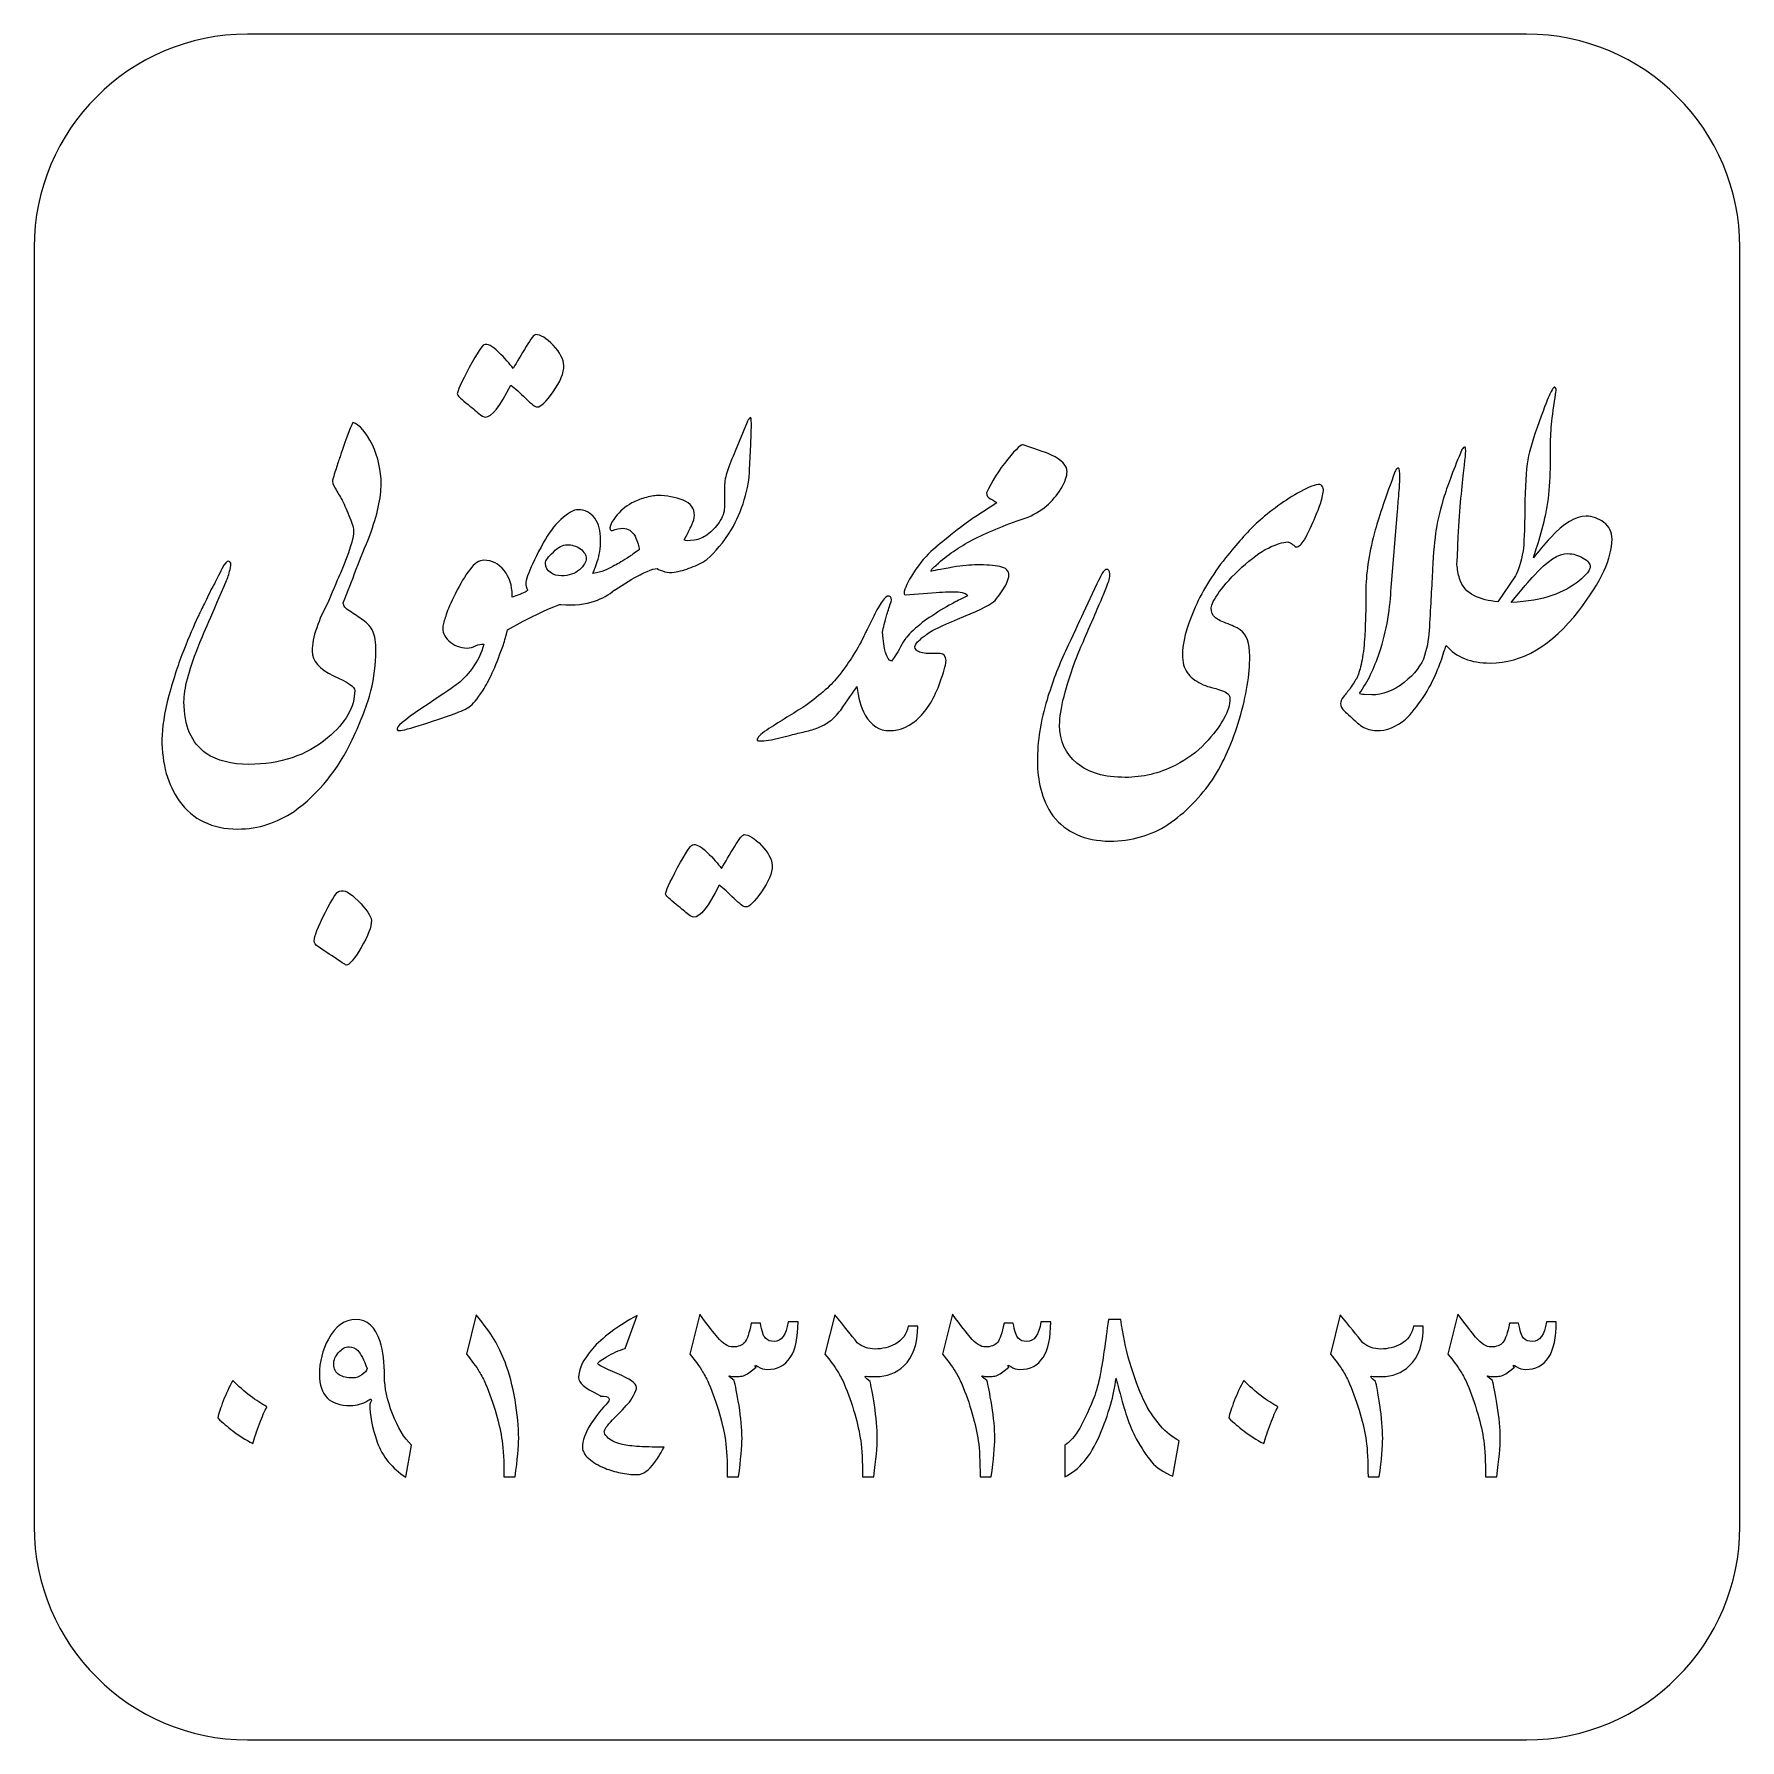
# Model space of a CAD drawing. Header units: millimetres. Extents: x 196.4 to 236.4, y 258.4 to 298.4.
import ezdxf

# ---------------------------------------------------------------- set-up
doc = ezdxf.new("R2010")
doc.units = ezdxf.units.MM
doc.header["$MEASUREMENT"] = 0
doc.layers.add('Layer 1', color=7, linetype='Continuous')

msp = doc.modelspace()

# ---------------------------------------------------------------- linework, layer by layer
at = {"layer": 'Layer 1', "color": 250, "lineweight": 18}
for points, knots in [([(201.3553, 298.407), (201.3553, 298.407), (231.3553, 298.407), (231.3553, 298.407), (234.1092, 298.407), (236.3553, 296.1609), (236.3553, 293.407), (236.3553, 293.407), (236.3553, 263.407), (236.3553, 263.407), (236.3553, 260.6531), (234.1092, 258.407), (231.3553, 258.407), (231.3553, 258.407), (201.3553, 258.407), (201.3553, 258.407), (198.6014, 258.407), (196.3553, 260.6531), (196.3553, 263.407), (196.3553, 263.407), (196.3553, 293.407), (196.3553, 293.407), (196.3553, 296.1609), (198.6014, 298.407), (201.3553, 298.407)], [0, 0, 0, 0, 0.125, 0.125, 0.125, 0.25, 0.25, 0.25, 0.375, 0.375, 0.375, 0.5, 0.5, 0.5, 0.625, 0.625, 0.625, 0.75, 0.75, 0.75, 0.875, 0.875, 0.875, 1, 1, 1, 1]), ([(206.2787, 289.9685), (206.2787, 290.0297), (206.3727, 290.2343), (206.5609, 290.5894), (206.749, 290.9422), (206.8643, 291.1186), (206.9042, 291.1186), (206.9819, 291.1515), (207.0971, 291.0951), (207.2453, 290.9516), (207.3958, 290.8058), (207.5087, 290.6788), (207.5863, 290.5682), (207.678, 290.7188), (207.7815, 290.8904), (207.8944, 291.0786), (208.0073, 291.2667), (208.0802, 291.3608), (208.1178, 291.3608), (208.233, 291.3608), (208.3695, 291.2761), (208.527, 291.1092), (208.687, 290.9422), (208.7693, 290.7846), (208.7787, 290.6364), (208.7787, 290.4624), (208.694, 290.2554), (208.5247, 290.0179), (208.3577, 289.7827), (208.2377, 289.6651), (208.1578, 289.6651), (208.1084, 289.6651), (208.0167, 289.7333), (207.8826, 289.865), (207.7509, 289.9991), (207.6333, 290.1026), (207.5322, 290.1755), (207.2829, 289.6745), (207.0853, 289.4252), (206.9395, 289.4252), (206.9019, 289.4252), (206.8502, 289.4535), (206.7796, 289.5146), (206.7161, 289.5687), (206.6173, 289.651), (206.4809, 289.7616), (206.3445, 289.8721), (206.2787, 289.9403), (206.2787, 289.9685)], [0, 0, 0, 0, 0.0625, 0.0625, 0.0625, 0.125, 0.125, 0.125, 0.1875, 0.1875, 0.1875, 0.25, 0.25, 0.25, 0.3125, 0.3125, 0.3125, 0.375, 0.375, 0.375, 0.4375, 0.4375, 0.4375, 0.5, 0.5, 0.5, 0.5625, 0.5625, 0.5625, 0.625, 0.625, 0.625, 0.6875, 0.6875, 0.6875, 0.75, 0.75, 0.75, 0.8125, 0.8125, 0.8125, 0.875, 0.875, 0.875, 0.9375, 0.9375, 0.9375, 1, 1, 1, 1]), ([(229.7202, 285.9669), (229.7304, 285.8554), (229.7508, 285.7479), (229.7809, 285.6435), (229.8421, 285.4553), (229.9549, 285.3189), (230.1196, 285.2389), (230.2842, 285.159), (230.47, 285.1119), (230.677, 285.0978), (230.677, 285.0978), (231.0909, 285.7046), (231.0909, 285.7046), (231.1591, 285.8199), (231.2202, 286.0151), (231.2696, 286.2902), (231.2931, 286.4407), (231.3073, 286.7747), (231.312, 287.2851), (231.3167, 287.7978), (231.3378, 288.1788), (231.3802, 288.4257), (231.4272, 288.6562), (231.5166, 288.9525), (231.6483, 289.3171), (231.7823, 289.6839), (231.8646, 289.8956), (231.8929, 289.9521), (231.9234, 290.0085), (231.947, 290.0555), (231.9658, 290.0932), (231.9893, 290.1308), (232.0105, 290.1378), (232.0269, 290.1167), (232.0457, 290.0955), (232.0504, 290.0602), (232.041, 290.0085), (231.9916, 289.7004), (231.9564, 289.4511), (231.9376, 289.2559), (231.9211, 289.0607), (231.9117, 288.8749), (231.914, 288.6985), (231.9164, 288.5221), (231.914, 288.294), (231.9046, 288.0141), (231.8952, 287.7343), (231.867, 287.4756), (231.82, 287.2404), (231.7753, 287.0028), (231.7188, 286.7747), (231.6483, 286.5513), (231.5801, 286.3302), (231.533, 286.1891), (231.5119, 286.1279), (231.6224, 286.2667), (231.7565, 286.4243), (231.9187, 286.6054), (232.2245, 286.937), (232.5043, 287.1016), (232.7513, 287.1016), (232.9018, 287.1016), (233.0406, 287.0522), (233.1652, 286.9558), (233.2922, 286.8641), (233.3581, 286.7347), (233.3581, 286.563), (233.3581, 286.1209), (233.097, 285.5635), (232.5796, 284.8862), (231.9446, 284.0677), (231.2508, 283.6585), (230.4982, 283.6585), (230.0449, 283.6585), (229.7014, 283.7959), (229.4662, 284.0725), (229.4492, 284.0174), (229.4326, 283.9672), (229.4163, 283.922), (229.3763, 283.7855), (229.3175, 283.6233), (229.2399, 283.4375), (229.1647, 283.2517), (229.0588, 283.0541), (228.9248, 282.8472), (228.7884, 282.6402), (228.652, 282.4732), (228.5132, 282.3439), (228.2992, 282.1581), (228.0711, 282.0687), (227.8312, 282.0734), (227.7089, 282.0781), (227.596, 282.111), (227.4949, 282.1722), (227.3984, 282.2357), (227.3091, 282.3156), (227.2268, 282.4074), (227.1515, 282.4662), (227.1068, 282.5061), (227.088, 282.5226), (227.0245, 282.5838), (226.9916, 282.6449), (226.9916, 282.7084), (226.9916, 282.7554), (227.0151, 282.8095), (227.0598, 282.8683), (227.1068, 282.9271), (227.1585, 282.9953), (227.2197, 283.0682), (227.2456, 283.1035), (227.2832, 283.16), (227.3279, 283.2329), (227.3749, 283.3058), (227.4149, 283.4045), (227.4502, 283.5268), (227.4831, 283.6468), (227.5137, 283.8067), (227.5348, 284.0043), (227.5537, 284.2018), (227.5654, 284.3735), (227.5701, 284.5146), (227.5701, 284.5146), (227.5842, 284.9427), (227.5842, 284.9427), (227.5889, 285.0885), (227.5889, 285.2437), (227.5842, 285.4036), (227.5936, 285.827), (227.6665, 286.2856), (227.8053, 286.7818), (227.9017, 287.1181), (228.0546, 287.5697), (228.2663, 288.1388), (228.2804, 288.1765), (228.2945, 288.2), (228.3086, 288.2141), (228.3204, 288.2282), (228.3321, 288.2352), (228.3415, 288.2352), (228.3745, 288.2305), (228.3886, 288.1435), (228.3839, 287.9742), (228.3792, 287.8919), (228.3698, 287.7578), (228.3556, 287.5744), (228.3415, 287.3862), (228.3321, 287.2663), (228.3274, 287.2169), (228.3274, 287.2169), (228.1769, 285.4248), (228.1769, 285.4248), (228.1675, 285.2084), (228.1416, 284.9638), (228.1016, 284.6863), (228.0546, 284.4205), (227.9888, 284.1618), (227.9017, 283.9078), (227.7818, 283.5363), (227.6266, 283.2164), (227.4384, 282.9506), (227.4478, 282.9318), (227.4855, 282.9224), (227.549, 282.9224), (227.549, 282.9224), (227.723, 282.9154), (227.723, 282.9154), (227.9746, 282.906), (228.2263, 283.0024), (228.4803, 283.2023), (228.7319, 283.4022), (228.8942, 283.6139), (228.9624, 283.8349), (229.0306, 284.0584), (229.0682, 284.2818), (229.073, 284.5076), (229.1035, 285.0273), (229.1294, 285.4789), (229.1482, 285.8622), (229.167, 286.2456), (229.1952, 286.556), (229.2352, 286.7959), (229.2729, 287.0335), (229.3364, 287.2945), (229.4234, 287.5744), (229.5104, 287.8542), (229.6492, 288.2164), (229.8373, 288.6633), (229.8655, 288.708), (229.889, 288.7268), (229.9126, 288.7174), (229.9361, 288.708), (229.9267, 288.5292), (229.882, 288.1765), (229.8373, 287.826), (229.7926, 287.3063), (229.7479, 286.6172), (229.7432, 286.438), (229.7341, 286.222), (229.7202, 285.9669)], [0, 0, 0, 0, 0.0151515, 0.0151515, 0.0151515, 0.030303, 0.030303, 0.030303, 0.0454545, 0.0454545, 0.0454545, 0.0606061, 0.0606061, 0.0606061, 0.0757576, 0.0757576, 0.0757576, 0.0909091, 0.0909091, 0.0909091, 0.1060606, 0.1060606, 0.1060606, 0.1212121, 0.1212121, 0.1212121, 0.1363636, 0.1363636, 0.1363636, 0.1515152, 0.1515152, 0.1515152, 0.1666667, 0.1666667, 0.1666667, 0.1818182, 0.1818182, 0.1818182, 0.1969697, 0.1969697, 0.1969697, 0.2121212, 0.2121212, 0.2121212, 0.2272727, 0.2272727, 0.2272727, 0.2424242, 0.2424242, 0.2424242, 0.2575758, 0.2575758, 0.2575758, 0.2727273, 0.2727273, 0.2727273, 0.2878788, 0.2878788, 0.2878788, 0.3030303, 0.3030303, 0.3030303, 0.3181818, 0.3181818, 0.3181818, 0.3333333, 0.3333333, 0.3333333, 0.3484848, 0.3484848, 0.3484848, 0.3636364, 0.3636364, 0.3636364, 0.3787879, 0.3787879, 0.3787879, 0.3939394, 0.3939394, 0.3939394, 0.4090909, 0.4090909, 0.4090909, 0.4242424, 0.4242424, 0.4242424, 0.4393939, 0.4393939, 0.4393939, 0.4545455, 0.4545455, 0.4545455, 0.469697, 0.469697, 0.469697, 0.4848485, 0.4848485, 0.4848485, 0.5, 0.5, 0.5, 0.5151515, 0.5151515, 0.5151515, 0.530303, 0.530303, 0.530303, 0.5454545, 0.5454545, 0.5454545, 0.5606061, 0.5606061, 0.5606061, 0.5757576, 0.5757576, 0.5757576, 0.5909091, 0.5909091, 0.5909091, 0.6060606, 0.6060606, 0.6060606, 0.6212121, 0.6212121, 0.6212121, 0.6363636, 0.6363636, 0.6363636, 0.6515152, 0.6515152, 0.6515152, 0.6666667, 0.6666667, 0.6666667, 0.6818182, 0.6818182, 0.6818182, 0.6969697, 0.6969697, 0.6969697, 0.7121212, 0.7121212, 0.7121212, 0.7272727, 0.7272727, 0.7272727, 0.7424242, 0.7424242, 0.7424242, 0.7575758, 0.7575758, 0.7575758, 0.7727273, 0.7727273, 0.7727273, 0.7878788, 0.7878788, 0.7878788, 0.8030303, 0.8030303, 0.8030303, 0.8181818, 0.8181818, 0.8181818, 0.8333333, 0.8333333, 0.8333333, 0.8484848, 0.8484848, 0.8484848, 0.8636364, 0.8636364, 0.8636364, 0.8787879, 0.8787879, 0.8787879, 0.8939394, 0.8939394, 0.8939394, 0.9090909, 0.9090909, 0.9090909, 0.9242424, 0.9242424, 0.9242424, 0.9393939, 0.9393939, 0.9393939, 0.9545455, 0.9545455, 0.9545455, 0.969697, 0.969697, 0.969697, 0.9848485, 0.9848485, 0.9848485, 1, 1, 1, 1]), ([(203.8728, 283.0188), (203.8728, 283.0965), (203.7081, 283.2117), (203.3765, 283.3622), (203.0402, 283.5198), (202.8732, 283.7103), (202.8732, 283.9361), (202.8732, 284.096), (202.9085, 284.2794), (202.9814, 284.484), (203.052, 284.6863), (203.1366, 284.8815), (203.2378, 285.065), (203.2378, 285.065), (203.2402, 285.0692), (203.2402, 285.0692), (203.2402, 285.0692), (203.2401, 285.0697), (203.2401, 285.0697), (203.3953, 285.4366), (203.4941, 285.6694), (203.5364, 285.7658), (203.7434, 286.248), (203.8468, 286.5772), (203.8468, 286.7513), (203.8468, 286.8101), (203.8186, 286.9136), (203.7622, 287.0617), (203.6987, 287.2216), (203.6375, 287.3628), (203.5764, 287.4803), (203.5505, 287.5274), (203.5223, 287.5721), (203.4941, 287.6191), (203.4658, 287.6661), (203.4423, 287.7108), (203.4188, 287.7579), (203.3624, 287.8402), (203.3412, 287.9037), (203.3506, 287.9507), (203.3906, 288.0777), (203.4282, 288.193), (203.4611, 288.2941), (203.4917, 288.3952), (203.5223, 288.4822), (203.5505, 288.5551), (203.6728, 288.9244), (203.7669, 289.1713), (203.8327, 289.3007), (203.988, 289.2489), (204.1408, 289.0749), (204.2866, 288.7762), (204.4254, 288.4775), (204.4936, 288.1718), (204.4936, 287.8613), (204.4936, 287.5391), (204.4042, 287.1346), (204.2255, 286.6478), (204.1197, 286.3867), (204.0138, 286.1233), (203.9103, 285.8576), (203.8069, 285.5942), (203.7057, 285.3308), (203.6046, 285.0697), (203.6046, 285.0697), (203.604, 285.0685), (203.604, 285.0685), (203.604, 285.0685), (203.6046, 285.065), (203.6046, 285.065), (203.6046, 285.0015), (203.6564, 284.9356), (203.7599, 284.8721), (203.8633, 284.8086), (203.9668, 284.738), (204.0727, 284.6628), (204.1785, 284.5852), (204.2538, 284.5005), (204.3008, 284.4041), (204.3455, 284.2983), (204.369, 284.143), (204.369, 283.9361), (204.369, 283.6327), (204.329, 283.3222), (204.2514, 283.0047), (204.1738, 282.6966), (204.028, 282.3156), (203.8163, 281.8617), (203.4823, 281.1585), (203.0284, 280.5988), (202.4522, 280.1802), (202.2429, 280.0461), (202.036, 279.945), (201.8337, 279.8768), (201.6126, 279.8039), (201.3751, 279.7662), (201.1234, 279.7662), (200.5308, 279.7662), (200.0769, 279.9873), (199.7594, 280.4271), (199.4889, 280.8034), (199.3525, 281.2879), (199.3525, 281.8758), (199.3525, 282.1369), (199.4066, 282.4779), (199.5171, 282.9013), (199.6277, 283.3105), (199.7429, 283.6633), (199.8629, 283.9619), (199.9922, 284.27), (200.1004, 284.5311), (200.1921, 284.7404), (200.2203, 284.7921), (200.2603, 284.8697), (200.3097, 284.9732), (200.3614, 285.0744), (200.4249, 285.2108), (200.5026, 285.3754), (200.559, 285.4765), (200.6084, 285.5682), (200.6507, 285.6506), (200.6954, 285.7329), (200.7307, 285.8081), (200.7589, 285.8716), (200.8271, 285.9963), (200.8789, 286.0551), (200.9165, 286.0504), (200.9682, 286.041), (200.98, 285.9892), (200.9588, 285.8928), (200.9353, 285.7776), (200.9047, 285.6788), (200.8694, 285.5965), (200.5425, 284.8415), (200.3168, 284.3171), (200.1921, 284.0184), (199.9781, 283.4704), (199.8699, 283.0494), (199.8699, 282.7507), (199.8699, 282.1839), (200.0439, 281.7818), (200.392, 281.5372), (200.6507, 281.3678), (200.9823, 281.2832), (201.3916, 281.2832), (202.1277, 281.2832), (202.7415, 281.4901), (203.2378, 281.9017), (203.6611, 282.2568), (203.8728, 282.6284), (203.8728, 283.0188)], [0, 0, 0, 0, 0.02, 0.02, 0.02, 0.04, 0.04, 0.04, 0.06, 0.06, 0.06, 0.08, 0.08, 0.08, 0.1, 0.1, 0.1, 0.12, 0.12, 0.12, 0.14, 0.14, 0.14, 0.16, 0.16, 0.16, 0.18, 0.18, 0.18, 0.2, 0.2, 0.2, 0.22, 0.22, 0.22, 0.24, 0.24, 0.24, 0.26, 0.26, 0.26, 0.28, 0.28, 0.28, 0.3, 0.3, 0.3, 0.32, 0.32, 0.32, 0.34, 0.34, 0.34, 0.36, 0.36, 0.36, 0.38, 0.38, 0.38, 0.4, 0.4, 0.4, 0.42, 0.42, 0.42, 0.44, 0.44, 0.44, 0.46, 0.46, 0.46, 0.48, 0.48, 0.48, 0.5, 0.5, 0.5, 0.52, 0.52, 0.52, 0.54, 0.54, 0.54, 0.56, 0.56, 0.56, 0.58, 0.58, 0.58, 0.6, 0.6, 0.6, 0.62, 0.62, 0.62, 0.64, 0.64, 0.64, 0.66, 0.66, 0.66, 0.68, 0.68, 0.68, 0.7, 0.7, 0.7, 0.72, 0.72, 0.72, 0.74, 0.74, 0.74, 0.76, 0.76, 0.76, 0.78, 0.78, 0.78, 0.8, 0.8, 0.8, 0.82, 0.82, 0.82, 0.84, 0.84, 0.84, 0.86, 0.86, 0.86, 0.88, 0.88, 0.88, 0.9, 0.9, 0.9, 0.92, 0.92, 0.92, 0.94, 0.94, 0.94, 0.96, 0.96, 0.96, 0.98, 0.98, 0.98, 1, 1, 1, 1]), ([(212.1348, 286.669), (212.2453, 286.7466), (212.3394, 286.843), (212.417, 286.9582), (212.4993, 287.0735), (212.5417, 287.1887), (212.5417, 287.304), (212.5417, 287.304), (212.5417, 287.7579), (212.5417, 287.7579), (212.5417, 287.8684), (212.5605, 287.9907), (212.5958, 288.1224), (212.6616, 288.3058), (212.7275, 288.4752), (212.7957, 288.6257), (212.7957, 288.6257), (213.0779, 289.3077), (213.0779, 289.3077), (213.0826, 289.3407), (213.1061, 289.3783), (213.1484, 289.4183), (213.1673, 289.4183), (213.1743, 289.3712), (213.1743, 289.2748), (213.1743, 289.2748), (213.1626, 288.7856), (213.1626, 288.7856), (213.1626, 288.7856), (213.1343, 288.193), (213.1343, 288.193), (213.1343, 287.986), (213.092, 287.7508), (213.0097, 287.4898), (212.9321, 287.2263), (212.8309, 286.9959), (212.7063, 286.7936), (212.5189, 286.4867), (212.3292, 286.2521), (212.1371, 286.0923), (212.1371, 286.0923), (212.1348, 286.088), (212.1348, 286.088), (212.0242, 286.0151), (211.8996, 285.9516), (211.7632, 285.8999), (211.6244, 285.8458), (211.4904, 285.8105), (211.3634, 285.7917), (211.2928, 285.7776), (211.2199, 285.7823), (211.1423, 285.8011), (211.0647, 285.8223), (211.0035, 285.8458), (210.9635, 285.874), (210.9071, 285.874), (210.8295, 285.8505), (210.7284, 285.8058), (210.6319, 285.7635), (210.512, 285.7047), (210.3709, 285.6271), (210.3709, 285.6271), (209.964, 285.3707), (209.964, 285.3707), (209.964, 285.3707), (209.9635, 285.3725), (209.9635, 285.3725), (209.8343, 285.2576), (209.6791, 285.1706), (209.496, 285.1119), (209.289, 285.032), (209.028, 285.0085), (208.7105, 285.0343), (208.6446, 285.0343), (208.3506, 284.905), (207.8215, 284.6416), (207.8215, 284.6416), (207.458, 284.4412), (207.458, 284.4412), (207.458, 284.4412), (207.4311, 284.3359), (207.4311, 284.3359), (207.4029, 284.2206), (207.3676, 284.1101), (207.3323, 284.009), (207.17, 283.5645), (207.0219, 283.2352), (206.8831, 283.0235), (206.7467, 282.8119), (206.6385, 282.6825), (206.5609, 282.6308), (206.481, 282.5814), (206.3657, 282.5273), (206.2081, 282.4685), (206.0529, 282.4121), (205.8154, 282.3321), (205.4955, 282.2286), (205.1757, 282.1251), (204.9875, 282.0734), (204.9264, 282.0734), (204.8911, 282.0734), (204.8723, 282.0828), (204.8723, 282.1016), (204.8347, 282.151), (205.0252, 282.318), (205.4438, 282.5979), (205.8624, 282.8777), (206.1329, 283.0612), (206.2528, 283.1482), (206.3751, 283.2352), (206.4998, 283.3622), (206.6244, 283.5315), (206.7514, 283.6985), (206.8455, 283.889), (206.9043, 284.0983), (206.8408, 284.1078), (206.7749, 284.096), (206.7091, 284.0607), (206.6409, 284.0278), (206.575, 284.009), (206.5115, 284.009), (206.3422, 284.0137), (206.1987, 284.0701), (206.0835, 284.176), (205.9706, 284.2794), (205.9212, 284.397), (205.94, 284.5264), (205.9588, 284.604), (205.9847, 284.6957), (206.02, 284.7992), (206.0529, 284.9027), (206.1258, 285.0673), (206.2364, 285.2907), (206.3469, 285.5165), (206.4574, 285.7023), (206.5703, 285.8481), (206.6832, 285.9963), (206.7937, 286.0692), (206.9043, 286.0692), (207.0924, 286.0692), (207.25, 285.9892), (207.377, 285.8293), (207.504, 285.667), (207.5652, 285.4742), (207.5652, 285.2507), (207.5652, 285.2507), (207.5648, 285.2036), (207.5648, 285.2036), (207.5648, 285.2036), (207.6945, 285.2484), (207.6945, 285.2484), (207.8473, 285.3048), (207.925, 285.3448), (207.925, 285.373), (207.8967, 285.42), (207.8826, 285.4765), (207.8826, 285.5447), (207.892, 285.6058), (207.9155, 285.6811), (207.9532, 285.7728), (208.0167, 285.9421), (208.1343, 286.182), (208.3036, 286.4901), (208.4094, 286.6924), (208.5435, 286.8711), (208.7105, 287.0264), (208.8751, 287.1792), (209.0092, 287.2545), (209.1103, 287.2545), (209.2702, 287.2545), (209.4019, 287.1863), (209.503, 287.0546), (209.5948, 286.9252), (209.6395, 286.7559), (209.6395, 286.5442), (209.6395, 286.3561), (209.6136, 286.1867), (209.5618, 286.0386), (209.5077, 285.8881), (209.4748, 285.7963), (209.4607, 285.7587), (209.4607, 285.7587), (209.543, 285.7728), (209.543, 285.7728), (209.7218, 285.8175), (209.8629, 285.8786), (209.964, 285.9516), (209.964, 285.9516), (209.9683, 285.9444), (209.9683, 285.9444), (210.0504, 285.987), (210.1665, 286.0568), (210.3144, 286.1563), (210.3474, 286.1751), (210.4226, 286.2292), (210.5426, 286.3162), (210.5426, 286.3891), (210.5096, 286.4949), (210.4461, 286.6337), (210.3779, 286.7583), (210.2839, 286.8195), (210.1639, 286.8195), (210.0863, 286.8195), (210.0063, 286.8007), (209.9217, 286.763), (209.8629, 286.763), (209.8441, 286.803), (209.8676, 286.8806), (209.8864, 286.9371), (209.9264, 287.0053), (209.9922, 287.0876), (210.0934, 287.2169), (210.218, 287.3251), (210.3709, 287.4121), (210.4673, 287.4639), (210.5661, 287.5015), (210.6672, 287.5297), (210.7919, 287.5674), (210.8953, 287.5862), (210.9847, 287.5862), (211.194, 287.5862), (211.3916, 287.5485), (211.5774, 287.4756), (211.7514, 287.4074), (211.8384, 287.2875), (211.8384, 287.1158), (211.8384, 287.057), (211.8173, 286.9841), (211.7773, 286.8971), (211.7538, 286.8453), (211.7326, 286.7983), (211.7114, 286.7583), (211.6903, 286.716), (211.6526, 286.6478), (211.5962, 286.5514), (211.6291, 286.5231), (211.7067, 286.5208), (211.8314, 286.5396), (211.956, 286.5608), (212.0571, 286.6031), (212.1348, 286.669)], [0, 0, 0, 0, 0.0125, 0.0125, 0.0125, 0.025, 0.025, 0.025, 0.0375, 0.0375, 0.0375, 0.05, 0.05, 0.05, 0.0625, 0.0625, 0.0625, 0.075, 0.075, 0.075, 0.0875, 0.0875, 0.0875, 0.1, 0.1, 0.1, 0.1125, 0.1125, 0.1125, 0.125, 0.125, 0.125, 0.1375, 0.1375, 0.1375, 0.15, 0.15, 0.15, 0.1625, 0.1625, 0.1625, 0.175, 0.175, 0.175, 0.1875, 0.1875, 0.1875, 0.2, 0.2, 0.2, 0.2125, 0.2125, 0.2125, 0.225, 0.225, 0.225, 0.2375, 0.2375, 0.2375, 0.25, 0.25, 0.25, 0.2625, 0.2625, 0.2625, 0.275, 0.275, 0.275, 0.2875, 0.2875, 0.2875, 0.3, 0.3, 0.3, 0.3125, 0.3125, 0.3125, 0.325, 0.325, 0.325, 0.3375, 0.3375, 0.3375, 0.35, 0.35, 0.35, 0.3625, 0.3625, 0.3625, 0.375, 0.375, 0.375, 0.3875, 0.3875, 0.3875, 0.4, 0.4, 0.4, 0.4125, 0.4125, 0.4125, 0.425, 0.425, 0.425, 0.4375, 0.4375, 0.4375, 0.45, 0.45, 0.45, 0.4625, 0.4625, 0.4625, 0.475, 0.475, 0.475, 0.4875, 0.4875, 0.4875, 0.5, 0.5, 0.5, 0.5125, 0.5125, 0.5125, 0.525, 0.525, 0.525, 0.5375, 0.5375, 0.5375, 0.55, 0.55, 0.55, 0.5625, 0.5625, 0.5625, 0.575, 0.575, 0.575, 0.5875, 0.5875, 0.5875, 0.6, 0.6, 0.6, 0.6125, 0.6125, 0.6125, 0.625, 0.625, 0.625, 0.6375, 0.6375, 0.6375, 0.65, 0.65, 0.65, 0.6625, 0.6625, 0.6625, 0.675, 0.675, 0.675, 0.6875, 0.6875, 0.6875, 0.7, 0.7, 0.7, 0.7125, 0.7125, 0.7125, 0.725, 0.725, 0.725, 0.7375, 0.7375, 0.7375, 0.75, 0.75, 0.75, 0.7625, 0.7625, 0.7625, 0.775, 0.775, 0.775, 0.7875, 0.7875, 0.7875, 0.8, 0.8, 0.8, 0.8125, 0.8125, 0.8125, 0.825, 0.825, 0.825, 0.8375, 0.8375, 0.8375, 0.85, 0.85, 0.85, 0.8625, 0.8625, 0.8625, 0.875, 0.875, 0.875, 0.8875, 0.8875, 0.8875, 0.9, 0.9, 0.9, 0.9125, 0.9125, 0.9125, 0.925, 0.925, 0.925, 0.9375, 0.9375, 0.9375, 0.95, 0.95, 0.95, 0.9625, 0.9625, 0.9625, 0.975, 0.975, 0.975, 0.9875, 0.9875, 0.9875, 1, 1, 1, 1]), ([(217.5042, 286.3796), (217.6194, 286.4761), (217.7841, 286.6078), (218.0004, 286.7795), (218.2121, 286.9394), (218.3556, 287.0452), (218.4355, 287.0946), (218.4355, 287.0946), (218.9294, 287.4192), (218.9294, 287.4192), (218.9177, 287.4286), (218.8683, 287.4591), (218.786, 287.5085), (218.7225, 287.5415), (218.6895, 287.5861), (218.6895, 287.6473), (218.8095, 287.913), (218.9741, 288.1765), (219.1858, 288.4399), (219.3927, 288.6868), (219.5127, 288.7997), (219.5503, 288.7762), (219.9219, 288.6492), (220.143, 288.5669), (220.2112, 288.5363), (220.4558, 288.421), (220.5781, 288.2893), (220.5781, 288.1435), (220.5781, 288.0424), (220.531, 287.9107), (220.4393, 287.7508), (220.3382, 287.5932), (220.2229, 287.4591), (220.0959, 287.3439), (219.9525, 287.224), (219.7855, 287.1275), (219.5926, 287.0546), (219.0917, 286.8853), (218.6825, 286.716), (218.3626, 286.5466), (218.0479, 286.3823), (217.7649, 286.1884), (217.5163, 285.9627), (217.5163, 285.9627), (217.5065, 285.9469), (217.5065, 285.9469), (217.4548, 285.9163), (217.4219, 285.8857), (217.4054, 285.8575), (217.3889, 285.8293), (217.3819, 285.8152), (217.3819, 285.8105), (217.4219, 285.8199), (217.5959, 285.8505), (217.8993, 285.9069), (218.1227, 285.9422), (218.3109, 285.961), (218.4637, 285.961), (218.6824, 285.961), (218.8635, 285.9469), (218.9999, 285.921), (219.1434, 285.8928), (219.214, 285.827), (219.214, 285.7211), (219.214, 285.6788), (219.1881, 285.6012), (219.1387, 285.4859), (219.0729, 285.366), (218.9905, 285.246), (218.8894, 285.1285), (218.8212, 285.0485), (218.5766, 284.9238), (218.1556, 284.7498), (217.737, 284.5734), (217.4783, 284.4558), (217.3819, 284.3947), (217.2854, 284.3312), (217.2125, 284.2794), (217.1608, 284.2395), (217.133, 284.2028), (217.1026, 284.1755), (217.0698, 284.1583), (216.998, 284.0759), (216.9885, 284.0104), (217.0432, 283.9619), (217.0973, 283.9102), (217.189, 283.8843), (217.3184, 283.882), (217.4477, 283.8796), (217.5418, 283.8796), (217.6006, 283.8796), (217.6923, 283.8702), (217.7394, 283.8161), (217.7394, 283.7197), (217.7394, 283.6515), (217.7017, 283.5057), (217.6288, 283.287), (217.4995, 282.9013), (217.3325, 282.6049), (217.1255, 282.398), (216.9092, 282.1816), (216.674, 282.0734), (216.4153, 282.0734), (216.173, 282.0734), (215.9825, 282.1957), (215.8438, 282.4379), (215.7382, 282.6308), (215.6735, 282.8549), (215.6518, 283.1097), (215.5582, 282.9687), (215.4318, 282.7839), (215.2722, 282.5555), (215.1758, 282.4356), (215.0935, 282.3509), (215.0229, 282.3015), (214.9312, 282.2357), (214.8395, 282.1839), (214.7454, 282.1463), (214.6514, 282.1063), (214.5479, 282.0758), (214.435, 282.0499), (214.3221, 282.024), (214.2116, 281.9981), (214.101, 281.9699), (214.101, 281.9699), (213.6448, 281.8594), (213.6448, 281.8594), (213.4613, 281.8288), (213.3484, 281.8241), (213.3084, 281.8453), (213.3084, 281.9111), (213.3837, 281.9911), (213.5366, 282.0875), (213.673, 282.1745), (213.8141, 282.2639), (213.9552, 282.3533), (214.0987, 282.4426), (214.2398, 282.5297), (214.3832, 282.6167), (214.7454, 282.8707), (215.0182, 283.1082), (215.197, 283.3269), (215.3334, 283.4986), (215.4416, 283.6468), (215.5192, 283.7761), (215.5709, 283.849), (215.6462, 283.976), (215.7473, 284.1548), (215.7473, 284.1548), (215.814, 284.2914), (215.814, 284.2914), (215.8299, 284.3287), (215.8469, 284.3646), (215.865, 284.3994), (215.8733, 284.4161), (215.8817, 284.4322), (215.8904, 284.4479), (215.8904, 284.4479), (216.0436, 284.7616), (216.0436, 284.7616), (216.1119, 284.9027), (216.1801, 285.0179), (216.2436, 285.1049), (216.3023, 285.192), (216.3588, 285.2343), (216.4082, 285.2296), (216.4552, 285.2061), (216.4693, 285.1614), (216.4505, 285.0908), (216.3988, 284.9403), (216.3682, 284.8415), (216.3541, 284.7945), (216.3019, 284.621), (216.2678, 284.4837), (216.2527, 284.3844), (216.2759, 283.9684), (216.3438, 283.7429), (216.4576, 283.7056), (216.507, 283.7573), (216.5799, 283.8679), (216.6716, 284.0372), (216.7257, 284.1383), (216.7681, 284.2065), (216.7939, 284.2442), (216.8008, 284.2528), (216.8086, 284.2601), (216.8175, 284.2664), (216.8589, 284.3173), (216.91, 284.3713), (216.9679, 284.4252), (217.1114, 284.5546), (217.2549, 284.6651), (217.403, 284.7616), (217.5912, 284.8862), (217.7723, 284.9944), (217.9463, 285.0861), (217.9604, 285.0955), (218.0592, 285.1449), (218.2427, 285.2319), (218.2427, 285.2766), (218.1697, 285.3095), (218.0216, 285.3284), (217.8946, 285.3331), (217.7205, 285.3284), (217.5065, 285.3142), (217.5065, 285.3142), (216.7892, 285.2578), (216.7892, 285.2578), (216.7563, 285.2578), (216.7469, 285.286), (216.761, 285.3401), (216.7892, 285.4601), (216.8786, 285.6341), (217.0338, 285.8575), (217.1847, 286.0803), (217.3401, 286.2504), (217.5001, 286.3701), (217.5001, 286.3701), (217.5042, 286.3796), (217.5042, 286.3796)], [0, 0, 0, 0, 0.0136986, 0.0136986, 0.0136986, 0.0273973, 0.0273973, 0.0273973, 0.0410959, 0.0410959, 0.0410959, 0.0547945, 0.0547945, 0.0547945, 0.0684932, 0.0684932, 0.0684932, 0.0821918, 0.0821918, 0.0821918, 0.0958904, 0.0958904, 0.0958904, 0.109589, 0.109589, 0.109589, 0.1232877, 0.1232877, 0.1232877, 0.1369863, 0.1369863, 0.1369863, 0.1506849, 0.1506849, 0.1506849, 0.1643836, 0.1643836, 0.1643836, 0.1780822, 0.1780822, 0.1780822, 0.1917808, 0.1917808, 0.1917808, 0.2054795, 0.2054795, 0.2054795, 0.2191781, 0.2191781, 0.2191781, 0.2328767, 0.2328767, 0.2328767, 0.2465753, 0.2465753, 0.2465753, 0.260274, 0.260274, 0.260274, 0.2739726, 0.2739726, 0.2739726, 0.2876712, 0.2876712, 0.2876712, 0.3013699, 0.3013699, 0.3013699, 0.3150685, 0.3150685, 0.3150685, 0.3287671, 0.3287671, 0.3287671, 0.3424658, 0.3424658, 0.3424658, 0.3561644, 0.3561644, 0.3561644, 0.369863, 0.369863, 0.369863, 0.3835616, 0.3835616, 0.3835616, 0.3972603, 0.3972603, 0.3972603, 0.4109589, 0.4109589, 0.4109589, 0.4246575, 0.4246575, 0.4246575, 0.4383562, 0.4383562, 0.4383562, 0.4520548, 0.4520548, 0.4520548, 0.4657534, 0.4657534, 0.4657534, 0.4794521, 0.4794521, 0.4794521, 0.4931507, 0.4931507, 0.4931507, 0.5068493, 0.5068493, 0.5068493, 0.5205479, 0.5205479, 0.5205479, 0.5342466, 0.5342466, 0.5342466, 0.5479452, 0.5479452, 0.5479452, 0.5616438, 0.5616438, 0.5616438, 0.5753425, 0.5753425, 0.5753425, 0.5890411, 0.5890411, 0.5890411, 0.6027397, 0.6027397, 0.6027397, 0.6164384, 0.6164384, 0.6164384, 0.630137, 0.630137, 0.630137, 0.6438356, 0.6438356, 0.6438356, 0.6575342, 0.6575342, 0.6575342, 0.6712329, 0.6712329, 0.6712329, 0.6849315, 0.6849315, 0.6849315, 0.6986301, 0.6986301, 0.6986301, 0.7123288, 0.7123288, 0.7123288, 0.7260274, 0.7260274, 0.7260274, 0.739726, 0.739726, 0.739726, 0.7534247, 0.7534247, 0.7534247, 0.7671233, 0.7671233, 0.7671233, 0.7808219, 0.7808219, 0.7808219, 0.7945205, 0.7945205, 0.7945205, 0.8082192, 0.8082192, 0.8082192, 0.8219178, 0.8219178, 0.8219178, 0.8356164, 0.8356164, 0.8356164, 0.8493151, 0.8493151, 0.8493151, 0.8630137, 0.8630137, 0.8630137, 0.8767123, 0.8767123, 0.8767123, 0.890411, 0.890411, 0.890411, 0.9041096, 0.9041096, 0.9041096, 0.9178082, 0.9178082, 0.9178082, 0.9315068, 0.9315068, 0.9315068, 0.9452055, 0.9452055, 0.9452055, 0.9589041, 0.9589041, 0.9589041, 0.9726027, 0.9726027, 0.9726027, 0.9863014, 0.9863014, 0.9863014, 1, 1, 1, 1]), ([(226.5847, 287.6685), (226.5682, 287.5532), (226.5376, 287.4427), (226.5, 287.3345), (226.46, 287.2263), (226.3965, 287.0758), (226.3072, 286.8829), (226.2178, 286.6901), (226.1637, 286.5795), (226.1449, 286.5513), (226.072, 286.4361), (226.0061, 286.3796), (225.952, 286.3796), (225.9097, 286.4079), (225.8744, 286.4337), (225.8415, 286.4596), (225.8086, 286.4855), (225.7803, 286.4972), (225.7521, 286.4972), (225.6369, 286.4972), (225.4864, 286.4502), (225.2982, 286.3561), (225.1077, 286.262), (224.9031, 286.1115), (224.6773, 285.9046), (224.4515, 285.6976), (224.2752, 285.5047), (224.1482, 285.326), (224.0235, 285.1473), (223.96, 285.0226), (223.96, 284.9544), (223.96, 284.8533), (223.9906, 284.7733), (224.0564, 284.7192), (224.1105, 284.6769), (224.2093, 284.6299), (224.3528, 284.5758), (224.4939, 284.5193), (224.5903, 284.4746), (224.635, 284.437), (224.7879, 284.3312), (224.8631, 284.1242), (224.8631, 283.8161), (224.8631, 283.3904), (224.7832, 282.9013), (224.6209, 282.3533), (224.461, 281.8029), (224.2493, 281.3279), (223.9882, 280.9233), (223.8542, 280.7352), (223.699, 280.547), (223.5202, 280.3589), (223.3415, 280.1684), (223.1486, 280.0085), (222.9417, 279.8744), (222.5465, 279.6134), (222.0903, 279.4817), (221.5776, 279.4817), (220.9943, 279.4911), (220.5498, 279.6886), (220.2464, 280.0743), (220.11, 280.2719), (220.0136, 280.4812), (219.9619, 280.7023), (219.9078, 280.9233), (219.8819, 281.1327), (219.8819, 281.3302), (219.8819, 281.5819), (219.9007, 281.8288), (219.936, 282.071), (219.9736, 282.3109), (220.0301, 282.5532), (220.1077, 282.7978), (220.2276, 283.1929), (220.3711, 283.5739), (220.5428, 283.9408), (220.7121, 284.3077), (220.8485, 284.604), (220.9543, 284.8298), (220.9543, 284.8298), (221.2789, 285.5189), (221.2789, 285.5189), (221.3165, 285.5965), (221.3542, 285.6717), (221.3965, 285.747), (221.4365, 285.8199), (221.4741, 285.8552), (221.507, 285.8552), (221.5517, 285.8552), (221.5776, 285.8199), (221.5799, 285.747), (221.5823, 285.6717), (221.5729, 285.6176), (221.5541, 285.58), (221.5047, 285.4483), (221.46, 285.3354), (221.4247, 285.246), (221.3871, 285.1567), (221.333, 285.0273), (221.2577, 284.858), (221.1848, 284.6863), (221.1049, 284.5029), (221.0202, 284.3053), (220.9355, 284.1078), (220.865, 283.9455), (220.8109, 283.8161), (220.5404, 283.1012), (220.404, 282.5626), (220.404, 282.2051), (220.404, 281.8288), (220.5381, 281.5301), (220.8085, 281.309), (221.0766, 281.088), (221.4553, 280.9774), (221.9421, 280.9774), (222.3466, 280.9774), (222.737, 281.0715), (223.1157, 281.2597), (223.3956, 281.4031), (223.6307, 281.5748), (223.8189, 281.7771), (224.007, 281.9793), (224.1505, 282.1698), (224.2493, 282.3462), (224.3481, 282.5226), (224.3975, 282.6825), (224.3975, 282.8236), (224.3975, 282.9107), (224.3316, 282.9765), (224.1999, 283.0165), (224.0682, 283.0588), (223.9741, 283.087), (223.9153, 283.1012), (223.8589, 283.1129), (223.793, 283.1388), (223.7178, 283.1764), (223.5767, 283.2446), (223.4685, 283.3316), (223.3932, 283.4351), (223.3203, 283.5386), (223.2827, 283.6797), (223.2827, 283.8585), (223.2827, 284.1289), (223.372, 284.4746), (223.5484, 284.8909), (223.7248, 285.3095), (223.9741, 285.7211), (224.2963, 286.1256), (224.5597, 286.4549), (224.7996, 286.7254), (225.0136, 286.93), (225.1289, 287.0358), (225.277, 287.1581), (225.4558, 287.2922), (225.6345, 287.4286), (225.8086, 287.5438), (225.9802, 287.6402), (226.1872, 287.7602), (226.3495, 287.8284), (226.4694, 287.8472), (226.5188, 287.8472), (226.5541, 287.826), (226.5729, 287.786), (226.5894, 287.7437), (226.5941, 287.7061), (226.5847, 287.6685)], [0, 0, 0, 0, 0.0181818, 0.0181818, 0.0181818, 0.0363636, 0.0363636, 0.0363636, 0.0545455, 0.0545455, 0.0545455, 0.0727273, 0.0727273, 0.0727273, 0.0909091, 0.0909091, 0.0909091, 0.1090909, 0.1090909, 0.1090909, 0.1272727, 0.1272727, 0.1272727, 0.1454545, 0.1454545, 0.1454545, 0.1636364, 0.1636364, 0.1636364, 0.1818182, 0.1818182, 0.1818182, 0.2, 0.2, 0.2, 0.2181818, 0.2181818, 0.2181818, 0.2363636, 0.2363636, 0.2363636, 0.2545455, 0.2545455, 0.2545455, 0.2727273, 0.2727273, 0.2727273, 0.2909091, 0.2909091, 0.2909091, 0.3090909, 0.3090909, 0.3090909, 0.3272727, 0.3272727, 0.3272727, 0.3454545, 0.3454545, 0.3454545, 0.3636364, 0.3636364, 0.3636364, 0.3818182, 0.3818182, 0.3818182, 0.4, 0.4, 0.4, 0.4181818, 0.4181818, 0.4181818, 0.4363636, 0.4363636, 0.4363636, 0.4545455, 0.4545455, 0.4545455, 0.4727273, 0.4727273, 0.4727273, 0.4909091, 0.4909091, 0.4909091, 0.5090909, 0.5090909, 0.5090909, 0.5272727, 0.5272727, 0.5272727, 0.5454545, 0.5454545, 0.5454545, 0.5636364, 0.5636364, 0.5636364, 0.5818182, 0.5818182, 0.5818182, 0.6, 0.6, 0.6, 0.6181818, 0.6181818, 0.6181818, 0.6363636, 0.6363636, 0.6363636, 0.6545455, 0.6545455, 0.6545455, 0.6727273, 0.6727273, 0.6727273, 0.6909091, 0.6909091, 0.6909091, 0.7090909, 0.7090909, 0.7090909, 0.7272727, 0.7272727, 0.7272727, 0.7454545, 0.7454545, 0.7454545, 0.7636364, 0.7636364, 0.7636364, 0.7818182, 0.7818182, 0.7818182, 0.8, 0.8, 0.8, 0.8181818, 0.8181818, 0.8181818, 0.8363636, 0.8363636, 0.8363636, 0.8545455, 0.8545455, 0.8545455, 0.8727273, 0.8727273, 0.8727273, 0.8909091, 0.8909091, 0.8909091, 0.9090909, 0.9090909, 0.9090909, 0.9272727, 0.9272727, 0.9272727, 0.9454545, 0.9454545, 0.9454545, 0.9636364, 0.9636364, 0.9636364, 0.9818182, 0.9818182, 0.9818182, 1, 1, 1, 1]), ([(209.3031, 286.1115), (209.3031, 286.1891), (209.2561, 286.2644), (209.1644, 286.3373), (209.0632, 286.4031), (208.9598, 286.4337), (208.8539, 286.4337), (208.7528, 286.4337), (208.6446, 286.3772), (208.5317, 286.262), (208.4071, 286.1515), (208.3459, 286.0644), (208.3459, 286.0009), (208.3459, 285.8998), (208.3859, 285.8246), (208.4682, 285.7799), (208.5388, 285.7281), (208.6235, 285.7046), (208.7246, 285.7046), (208.8939, 285.7046), (209.035, 285.7516), (209.1432, 285.8481), (209.249, 285.9445), (209.3031, 286.0315), (209.3031, 286.1115)], [0, 0, 0, 0, 0.125, 0.125, 0.125, 0.25, 0.25, 0.25, 0.375, 0.375, 0.375, 0.5, 0.5, 0.5, 0.625, 0.625, 0.625, 0.75, 0.75, 0.75, 0.875, 0.875, 0.875, 1, 1, 1, 1]), ([(232.8477, 285.928), (232.8477, 285.9868), (232.7936, 286.0503), (232.6831, 286.1209), (232.5631, 286.1891), (232.4432, 286.2244), (232.3233, 286.2244), (232.1045, 286.2338), (231.8364, 286.0597), (231.526, 285.707), (231.4319, 285.6105), (231.2555, 285.4012), (230.9945, 285.079), (231.3802, 285.0978), (231.6977, 285.1519), (231.9493, 285.2389), (232.1986, 285.326), (232.4103, 285.4412), (232.5796, 285.5823), (232.7583, 285.7258), (232.8477, 285.841), (232.8477, 285.928)], [0, 0, 0, 0, 0.1428571, 0.1428571, 0.1428571, 0.2857143, 0.2857143, 0.2857143, 0.4285714, 0.4285714, 0.4285714, 0.5714286, 0.5714286, 0.5714286, 0.7142857, 0.7142857, 0.7142857, 0.8571429, 0.8571429, 0.8571429, 1, 1, 1, 1]), ([(211.1635, 278.2423), (211.1635, 278.2141), (211.2317, 278.1459), (211.3657, 278.0353), (211.5022, 277.9248), (211.6009, 277.8425), (211.6668, 277.7884), (211.735, 277.7272), (211.7891, 277.699), (211.8244, 277.699), (211.9725, 277.699), (212.1701, 277.9483), (212.417, 278.4492), (212.5182, 278.3763), (212.6357, 278.2729), (212.7698, 278.1388), (212.9015, 278.0047), (212.9932, 277.9389), (213.045, 277.9389), (213.1226, 277.9389), (213.2449, 278.0565), (213.4095, 278.2917), (213.5788, 278.5292), (213.6635, 278.7362), (213.6635, 278.9102), (213.6564, 279.0584), (213.5718, 279.2159), (213.4119, 279.3829), (213.2543, 279.5499), (213.1179, 279.6346), (213.0026, 279.6346), (212.9674, 279.6346), (212.8921, 279.5405), (212.7792, 279.3523), (212.6663, 279.1642), (212.5652, 278.9925), (212.4735, 278.842), (212.3935, 278.9525), (212.2806, 279.0795), (212.1324, 279.2253), (211.9819, 279.3688), (211.869, 279.4253), (211.7914, 279.3923), (211.7491, 279.3923), (211.6339, 279.2159), (211.4457, 278.8632), (211.2576, 278.508), (211.1635, 278.3034), (211.1635, 278.2423)], [0, 0, 0, 0, 0.0625, 0.0625, 0.0625, 0.125, 0.125, 0.125, 0.1875, 0.1875, 0.1875, 0.25, 0.25, 0.25, 0.3125, 0.3125, 0.3125, 0.375, 0.375, 0.375, 0.4375, 0.4375, 0.4375, 0.5, 0.5, 0.5, 0.5625, 0.5625, 0.5625, 0.625, 0.625, 0.625, 0.6875, 0.6875, 0.6875, 0.75, 0.75, 0.75, 0.8125, 0.8125, 0.8125, 0.875, 0.875, 0.875, 0.9375, 0.9375, 0.9375, 1, 1, 1, 1]), ([(202.9226, 277.1463), (202.9226, 277.0969), (202.9578, 277.0475), (203.026, 277.0029), (203.1037, 276.9464), (203.2236, 276.8664), (203.3882, 276.7583), (203.5505, 276.6501), (203.6469, 276.5889), (203.6728, 276.5748), (203.7481, 276.5748), (203.8633, 276.7136), (204.0256, 276.9887), (204.1855, 277.2639), (204.2655, 277.4756), (204.2655, 277.6214), (204.2514, 277.7319), (204.1479, 277.8848), (203.955, 278.08), (203.7622, 278.2752), (203.6164, 278.3528), (203.5152, 278.3105), (203.4635, 278.3105), (203.353, 278.1435), (203.1813, 277.8048), (203.0096, 277.4662), (202.9226, 277.2474), (202.9226, 277.1463)], [0, 0, 0, 0, 0.1111111, 0.1111111, 0.1111111, 0.2222222, 0.2222222, 0.2222222, 0.3333333, 0.3333333, 0.3333333, 0.4444444, 0.4444444, 0.4444444, 0.5555556, 0.5555556, 0.5555556, 0.6666667, 0.6666667, 0.6666667, 0.7777778, 0.7777778, 0.7777778, 0.8888889, 0.8888889, 0.8888889, 1, 1, 1, 1])]:
    msp.add_open_spline(points, degree=3, knots=knots, dxfattribs=at)
at = {"layer": 'Layer 1', "color": 250, "lineweight": 9}
for points, knots in [([(205.2026, 265.3193), (205.2026, 265.3193), (205.0721, 264.5691), (205.0721, 264.5691), (204.7451, 264.7749), (204.5229, 265.0501), (204.4029, 265.3923), (204.2842, 265.7344), (204.2242, 266.0308), (204.2242, 266.2813), (204.2889, 266.4), (204.2736, 266.4282), (204.1795, 266.3636), (204.0584, 266.286), (203.922, 266.246), (203.7726, 266.246), (203.5292, 266.246), (203.3481, 266.3071), (203.227, 266.4271), (203.1059, 266.5482), (203.0459, 266.7316), (203.0459, 266.9774), (203.0459, 267.2726), (203.1165, 267.5501), (203.2564, 267.8076), (203.4234, 268.1122), (203.6374, 268.2651), (203.8973, 268.2651), (204.1678, 268.2651), (204.3583, 268.0922), (204.4688, 267.7453), (204.5382, 267.5266), (204.5723, 267.2549), (204.5723, 266.928), (204.5723, 266.6693), (204.6346, 266.3777), (204.7604, 266.0531), (204.8851, 265.7297), (205.0332, 265.4852), (205.2026, 265.3193)], [0, 0, 0, 0, 0.0769231, 0.0769231, 0.0769231, 0.1538462, 0.1538462, 0.1538462, 0.2307692, 0.2307692, 0.2307692, 0.3076923, 0.3076923, 0.3076923, 0.3846154, 0.3846154, 0.3846154, 0.4615385, 0.4615385, 0.4615385, 0.5384615, 0.5384615, 0.5384615, 0.6153846, 0.6153846, 0.6153846, 0.6923077, 0.6923077, 0.6923077, 0.7692308, 0.7692308, 0.7692308, 0.8461538, 0.8461538, 0.8461538, 0.9230769, 0.9230769, 0.9230769, 1, 1, 1, 1]), ([(207.718, 265.4781), (207.718, 265.2876), (207.6909, 264.9854), (207.6356, 264.5726), (207.6356, 264.5726), (207.3734, 264.5726), (207.3734, 264.5726), (207.3734, 264.9395), (207.3593, 265.2217), (207.3311, 265.4181), (207.3017, 265.6145), (207.2558, 265.825), (207.1911, 266.0496), (207.1206, 266.2977), (207.0371, 266.5341), (206.943, 266.7563), (206.8971, 266.8598), (206.8478, 266.9539), (206.7948, 267.0386), (206.7196, 267.1656), (206.6185, 267.302), (206.4915, 267.449), (206.4915, 267.449), (206.7231, 268.3721), (206.7231, 268.3721), (206.9089, 268.1498), (207.0488, 267.957), (207.1441, 267.797), (207.2405, 267.6359), (207.324, 267.4584), (207.3981, 267.2632), (207.4969, 267.0033), (207.5745, 266.7081), (207.6321, 266.3789), (207.6897, 266.0496), (207.718, 265.7497), (207.718, 265.4781)], [0, 0, 0, 0, 0.0833333, 0.0833333, 0.0833333, 0.1666667, 0.1666667, 0.1666667, 0.25, 0.25, 0.25, 0.3333333, 0.3333333, 0.3333333, 0.4166667, 0.4166667, 0.4166667, 0.5, 0.5, 0.5, 0.5833333, 0.5833333, 0.5833333, 0.6666667, 0.6666667, 0.6666667, 0.75, 0.75, 0.75, 0.8333333, 0.8333333, 0.8333333, 0.9166667, 0.9166667, 0.9166667, 1, 1, 1, 1]), ([(211.1294, 265.2711), (211.0259, 265.0924), (210.953, 264.9736), (210.9095, 264.9172), (210.7672, 264.7231), (210.6308, 264.6267), (210.5026, 264.6267), (210.3674, 264.6267), (210.2345, 264.6408), (210.1051, 264.6691), (209.9746, 264.6961), (209.8547, 264.7314), (209.7441, 264.7749), (209.5866, 264.8419), (209.4584, 264.9184), (209.3608, 265.0065), (209.2632, 265.0936), (209.2138, 265.1771), (209.2138, 265.2582), (209.2138, 265.4252), (209.2796, 265.6122), (209.4102, 265.8191), (209.5042, 265.9661), (209.6218, 266.1143), (209.7618, 266.2636), (209.8947, 266.4012), (209.8535, 266.4706), (209.6383, 266.4706), (209.6842, 266.4518), (209.6606, 266.4659), (209.5689, 266.5117), (209.2702, 266.6564), (209.1209, 266.7857), (209.1209, 266.901), (209.1209, 267.0962), (209.2302, 267.3208), (209.4478, 267.576), (209.6759, 267.8405), (210.0264, 268.1028), (210.4991, 268.3615), (210.4991, 268.3615), (210.2169, 267.5865), (210.2169, 267.5865), (210.0652, 267.5407), (209.9193, 267.476), (209.7806, 267.3925), (209.6418, 267.3078), (209.5724, 267.2526), (209.5724, 267.2244), (209.5724, 267.2044), (209.7241, 267.1291), (210.0275, 267.0009), (210.3297, 266.8728), (210.4814, 266.7634), (210.4814, 266.674), (210.4814, 266.6364), (210.4591, 266.5741), (210.4144, 266.4859), (210.3697, 266.3977), (210.3274, 266.3342), (210.2886, 266.2942), (210.1651, 266.166), (210.0416, 266.039), (209.9205, 265.912), (209.7888, 265.7697), (209.7241, 265.6792), (209.7241, 265.6404), (209.7241, 265.6016), (209.7453, 265.5581), (209.79, 265.5122), (209.8605, 265.4369), (209.9723, 265.3793), (210.124, 265.3405), (210.2039, 265.3193), (210.325, 265.3029), (210.485, 265.2899), (210.6461, 265.2782), (210.8613, 265.2711), (211.1294, 265.2711)], [0, 0, 0, 0, 0.0384615, 0.0384615, 0.0384615, 0.0769231, 0.0769231, 0.0769231, 0.1153846, 0.1153846, 0.1153846, 0.1538462, 0.1538462, 0.1538462, 0.1923077, 0.1923077, 0.1923077, 0.2307692, 0.2307692, 0.2307692, 0.2692308, 0.2692308, 0.2692308, 0.3076923, 0.3076923, 0.3076923, 0.3461538, 0.3461538, 0.3461538, 0.3846154, 0.3846154, 0.3846154, 0.4230769, 0.4230769, 0.4230769, 0.4615385, 0.4615385, 0.4615385, 0.5, 0.5, 0.5, 0.5384615, 0.5384615, 0.5384615, 0.5769231, 0.5769231, 0.5769231, 0.6153846, 0.6153846, 0.6153846, 0.6538462, 0.6538462, 0.6538462, 0.6923077, 0.6923077, 0.6923077, 0.7307692, 0.7307692, 0.7307692, 0.7692308, 0.7692308, 0.7692308, 0.8076923, 0.8076923, 0.8076923, 0.8461538, 0.8461538, 0.8461538, 0.8846154, 0.8846154, 0.8846154, 0.9230769, 0.9230769, 0.9230769, 0.9615385, 0.9615385, 0.9615385, 1, 1, 1, 1]), ([(213.7106, 267.7488), (213.8823, 267.7488), (213.9917, 267.904), (214.0375, 268.2133), (214.0375, 268.2133), (214.2692, 268.2133), (214.2692, 268.2133), (214.2692, 267.4666), (214.0269, 267.0938), (213.5448, 267.0938), (213.4695, 267.0938), (213.3978, 267.1173), (213.3296, 267.1644), (213.2626, 267.2114), (213.2473, 267.202), (213.2873, 267.135), (213.2896, 267.1467), (213.2438, 267.115), (213.1485, 267.0386), (213.0638, 266.968), (212.978, 266.9315), (212.891, 266.9315), (212.8792, 266.9315), (212.8651, 266.9315), (212.8475, 266.9304), (212.8298, 266.9292), (212.8098, 266.928), (212.7875, 266.928), (212.7463, 266.928), (212.7052, 266.9327), (212.6652, 266.941), (212.6252, 266.9492), (212.6593, 266.9139), (212.7699, 266.8351), (212.8004, 266.7305), (212.8381, 266.5341), (212.8851, 266.246), (212.9321, 265.9591), (212.9557, 265.7027), (212.9557, 265.4781), (212.9557, 265.2876), (212.9286, 264.9854), (212.8733, 264.5726), (212.8733, 264.5726), (212.6111, 264.5726), (212.6111, 264.5726), (212.6111, 264.9395), (212.597, 265.2217), (212.5688, 265.4181), (212.5394, 265.6145), (212.4935, 265.825), (212.4288, 266.0496), (212.3583, 266.2977), (212.2748, 266.5341), (212.1807, 266.7563), (212.1349, 266.8598), (212.0855, 266.9539), (212.0325, 267.0386), (211.9573, 267.1656), (211.8562, 267.302), (211.7292, 267.449), (211.7292, 267.449), (211.9643, 268.3862), (211.9643, 268.3862), (212.1643, 268.1192), (212.3018, 267.9405), (212.3771, 267.8488), (212.5088, 267.6971), (212.6287, 267.6206), (212.7393, 267.6206), (212.8651, 267.6206), (212.958, 267.6571), (213.018, 267.7277), (213.0756, 267.797), (213.1273, 267.9476), (213.1732, 268.1792), (213.1732, 268.1792), (213.3872, 268.1792), (213.3872, 268.1792), (213.419, 267.9958), (213.4578, 267.8782), (213.5036, 267.8264), (213.5495, 267.7747), (213.6189, 267.7488), (213.7106, 267.7488)], [0, 0, 0, 0, 0.0357143, 0.0357143, 0.0357143, 0.0714286, 0.0714286, 0.0714286, 0.1071429, 0.1071429, 0.1071429, 0.1428571, 0.1428571, 0.1428571, 0.1785714, 0.1785714, 0.1785714, 0.2142857, 0.2142857, 0.2142857, 0.25, 0.25, 0.25, 0.2857143, 0.2857143, 0.2857143, 0.3214286, 0.3214286, 0.3214286, 0.3571429, 0.3571429, 0.3571429, 0.3928571, 0.3928571, 0.3928571, 0.4285714, 0.4285714, 0.4285714, 0.4642857, 0.4642857, 0.4642857, 0.5, 0.5, 0.5, 0.5357143, 0.5357143, 0.5357143, 0.5714286, 0.5714286, 0.5714286, 0.6071429, 0.6071429, 0.6071429, 0.6428571, 0.6428571, 0.6428571, 0.6785714, 0.6785714, 0.6785714, 0.7142857, 0.7142857, 0.7142857, 0.75, 0.75, 0.75, 0.7857143, 0.7857143, 0.7857143, 0.8214286, 0.8214286, 0.8214286, 0.8571429, 0.8571429, 0.8571429, 0.8928571, 0.8928571, 0.8928571, 0.9285714, 0.9285714, 0.9285714, 0.9642857, 0.9642857, 0.9642857, 1, 1, 1, 1]), ([(216.0778, 267.5724), (216.2507, 267.5724), (216.4071, 267.6124), (216.5494, 267.69), (216.7128, 267.7794), (216.8128, 267.9193), (216.8492, 268.1098), (216.8492, 268.1098), (217.0773, 268.1098), (217.0773, 268.1098), (217.0773, 267.6877), (216.968, 267.3761), (216.7493, 267.1761), (216.5705, 267.0115), (216.353, 266.928), (216.099, 266.928), (216.099, 266.928), (216.0472, 266.928), (216.0472, 266.928), (215.9731, 266.928), (215.9132, 266.9304), (215.8661, 266.9351), (215.8191, 266.9398), (215.8497, 266.8986), (215.9579, 266.8116), (215.9802, 266.7316), (216.0143, 266.5458), (216.059, 266.2554), (216.1037, 265.9649), (216.126, 265.7051), (216.126, 265.4781), (216.126, 265.2876), (216.099, 264.9854), (216.0437, 264.5726), (216.0437, 264.5726), (215.7815, 264.5726), (215.7815, 264.5726), (215.7815, 264.9395), (215.7674, 265.2217), (215.7391, 265.4181), (215.7097, 265.6145), (215.6639, 265.825), (215.5992, 266.0496), (215.5275, 266.2977), (215.4452, 266.5341), (215.3511, 266.7563), (215.3052, 266.8598), (215.2558, 266.9539), (215.2029, 267.0386), (215.1277, 267.1656), (215.0265, 267.302), (214.8995, 267.449), (214.8995, 267.449), (215.13, 268.3756), (215.13, 268.3756), (215.3464, 268.1087), (215.5216, 267.8911), (215.658, 267.7206), (215.7768, 267.6218), (215.9167, 267.5724), (216.0778, 267.5724)], [0, 0, 0, 0, 0.05, 0.05, 0.05, 0.1, 0.1, 0.1, 0.15, 0.15, 0.15, 0.2, 0.2, 0.2, 0.25, 0.25, 0.25, 0.3, 0.3, 0.3, 0.35, 0.35, 0.35, 0.4, 0.4, 0.4, 0.45, 0.45, 0.45, 0.5, 0.5, 0.5, 0.55, 0.55, 0.55, 0.6, 0.6, 0.6, 0.65, 0.65, 0.65, 0.7, 0.7, 0.7, 0.75, 0.75, 0.75, 0.8, 0.8, 0.8, 0.85, 0.85, 0.85, 0.9, 0.9, 0.9, 0.95, 0.95, 0.95, 1, 1, 1, 1]), ([(219.6374, 267.7488), (219.8091, 267.7488), (219.9185, 267.904), (219.9643, 268.2133), (219.9643, 268.2133), (220.196, 268.2133), (220.196, 268.2133), (220.196, 267.4666), (219.9537, 267.0938), (219.4716, 267.0938), (219.3963, 267.0938), (219.3246, 267.1173), (219.2564, 267.1644), (219.1894, 267.2114), (219.1741, 267.202), (219.2141, 267.135), (219.2164, 267.1467), (219.1706, 267.115), (219.0753, 267.0386), (218.9906, 266.968), (218.9048, 266.9315), (218.8178, 266.9315), (218.806, 266.9315), (218.7919, 266.9315), (218.7743, 266.9304), (218.7566, 266.9292), (218.7366, 266.928), (218.7143, 266.928), (218.6731, 266.928), (218.632, 266.9327), (218.592, 266.941), (218.552, 266.9492), (218.5861, 266.9139), (218.6967, 266.8351), (218.7272, 266.7305), (218.7649, 266.5341), (218.8119, 266.246), (218.8589, 265.9591), (218.8825, 265.7027), (218.8825, 265.4781), (218.8825, 265.2876), (218.8554, 264.9854), (218.8001, 264.5726), (218.8001, 264.5726), (218.5379, 264.5726), (218.5379, 264.5726), (218.5379, 264.9395), (218.5238, 265.2217), (218.4956, 265.4181), (218.4662, 265.6145), (218.4203, 265.825), (218.3556, 266.0496), (218.2851, 266.2977), (218.2016, 266.5341), (218.1075, 266.7563), (218.0617, 266.8598), (218.0123, 266.9539), (217.9593, 267.0386), (217.8841, 267.1656), (217.783, 267.302), (217.656, 267.449), (217.656, 267.449), (217.8911, 268.3862), (217.8911, 268.3862), (218.0911, 268.1192), (218.2286, 267.9405), (218.3039, 267.8488), (218.4356, 267.6971), (218.5555, 267.6206), (218.6661, 267.6206), (218.7919, 267.6206), (218.8848, 267.6571), (218.9448, 267.7277), (219.0024, 267.797), (219.0541, 267.9476), (219.1, 268.1792), (219.1, 268.1792), (219.314, 268.1792), (219.314, 268.1792), (219.3458, 267.9958), (219.3846, 267.8782), (219.4304, 267.8264), (219.4763, 267.7747), (219.5457, 267.7488), (219.6374, 267.7488)], [0, 0, 0, 0, 0.0357143, 0.0357143, 0.0357143, 0.0714286, 0.0714286, 0.0714286, 0.1071429, 0.1071429, 0.1071429, 0.1428571, 0.1428571, 0.1428571, 0.1785714, 0.1785714, 0.1785714, 0.2142857, 0.2142857, 0.2142857, 0.25, 0.25, 0.25, 0.2857143, 0.2857143, 0.2857143, 0.3214286, 0.3214286, 0.3214286, 0.3571429, 0.3571429, 0.3571429, 0.3928571, 0.3928571, 0.3928571, 0.4285714, 0.4285714, 0.4285714, 0.4642857, 0.4642857, 0.4642857, 0.5, 0.5, 0.5, 0.5357143, 0.5357143, 0.5357143, 0.5714286, 0.5714286, 0.5714286, 0.6071429, 0.6071429, 0.6071429, 0.6428571, 0.6428571, 0.6428571, 0.6785714, 0.6785714, 0.6785714, 0.7142857, 0.7142857, 0.7142857, 0.75, 0.75, 0.75, 0.7857143, 0.7857143, 0.7857143, 0.8214286, 0.8214286, 0.8214286, 0.8571429, 0.8571429, 0.8571429, 0.8928571, 0.8928571, 0.8928571, 0.9285714, 0.9285714, 0.9285714, 0.9642857, 0.9642857, 0.9642857, 1, 1, 1, 1]), ([(220.5229, 265.3193), (220.6452, 265.3887), (220.7616, 265.5216), (220.8745, 265.7192), (220.9616, 265.8685), (221.065, 266.0872), (221.185, 266.3742), (221.2426, 266.5094), (221.2955, 266.6881), (221.3437, 266.9116), (221.3755, 267.0703), (221.4108, 267.2808), (221.4496, 267.5454), (221.4801, 267.7524), (221.5119, 267.9922), (221.546, 268.2651), (221.546, 268.2651), (221.8388, 268.2651), (221.8388, 268.2651), (221.8811, 267.9346), (221.9505, 267.5983), (222.0493, 267.2573), (222.1481, 266.9163), (222.2563, 266.6246), (222.3738, 266.3812), (222.4832, 266.1484), (222.6149, 265.9461), (222.7666, 265.7744), (222.9018, 265.6157), (223.0488, 265.4993), (223.2076, 265.4228), (223.2076, 265.4228), (223.0559, 264.5926), (223.0559, 264.5926), (222.8466, 264.6749), (222.6819, 264.7866), (222.5608, 264.9266), (222.4409, 265.0665), (222.3209, 265.2476), (222.201, 265.4675), (222.1187, 265.6216), (222.0434, 265.7968), (221.9776, 265.992), (221.927, 266.1437), (221.8658, 266.3542), (221.7941, 266.6258), (221.74, 266.8281), (221.7165, 266.9127), (221.7259, 266.8798), (221.6848, 266.4988), (221.5542, 266.052), (221.3367, 265.5404), (221.1297, 265.0559), (220.8592, 264.7349), (220.5229, 264.5785), (220.5229, 264.5785), (220.5229, 265.3193), (220.5229, 265.3193)], [0, 0, 0, 0, 0.0526316, 0.0526316, 0.0526316, 0.1052632, 0.1052632, 0.1052632, 0.1578947, 0.1578947, 0.1578947, 0.2105263, 0.2105263, 0.2105263, 0.2631579, 0.2631579, 0.2631579, 0.3157895, 0.3157895, 0.3157895, 0.3684211, 0.3684211, 0.3684211, 0.4210526, 0.4210526, 0.4210526, 0.4736842, 0.4736842, 0.4736842, 0.5263158, 0.5263158, 0.5263158, 0.5789474, 0.5789474, 0.5789474, 0.6315789, 0.6315789, 0.6315789, 0.6842105, 0.6842105, 0.6842105, 0.7368421, 0.7368421, 0.7368421, 0.7894737, 0.7894737, 0.7894737, 0.8421053, 0.8421053, 0.8421053, 0.8947368, 0.8947368, 0.8947368, 0.9473684, 0.9473684, 0.9473684, 1, 1, 1, 1]), ([(227.9314, 267.5724), (228.1043, 267.5724), (228.2607, 267.6124), (228.403, 267.69), (228.5664, 267.7794), (228.6664, 267.9193), (228.7028, 268.1098), (228.7028, 268.1098), (228.9309, 268.1098), (228.9309, 268.1098), (228.9309, 267.6877), (228.8216, 267.3761), (228.6029, 267.1761), (228.4241, 267.0115), (228.2066, 266.928), (227.9526, 266.928), (227.9526, 266.928), (227.9008, 266.928), (227.9008, 266.928), (227.8267, 266.928), (227.7668, 266.9304), (227.7197, 266.9351), (227.6727, 266.9398), (227.7033, 266.8986), (227.8115, 266.8116), (227.8338, 266.7316), (227.8679, 266.5458), (227.9126, 266.2554), (227.9573, 265.9649), (227.9796, 265.7051), (227.9796, 265.4781), (227.9796, 265.2876), (227.9526, 264.9854), (227.8973, 264.5726), (227.8973, 264.5726), (227.6351, 264.5726), (227.6351, 264.5726), (227.6351, 264.9395), (227.621, 265.2217), (227.5927, 265.4181), (227.5633, 265.6145), (227.5175, 265.825), (227.4528, 266.0496), (227.3811, 266.2977), (227.2988, 266.5341), (227.2047, 266.7563), (227.1588, 266.8598), (227.1094, 266.9539), (227.0565, 267.0386), (226.9813, 267.1656), (226.8801, 267.302), (226.7531, 267.449), (226.7531, 267.449), (226.9836, 268.3756), (226.9836, 268.3756), (227.2, 268.1087), (227.3752, 267.8911), (227.5116, 267.7206), (227.6304, 267.6218), (227.7703, 267.5724), (227.9314, 267.5724)], [0, 0, 0, 0, 0.05, 0.05, 0.05, 0.1, 0.1, 0.1, 0.15, 0.15, 0.15, 0.2, 0.2, 0.2, 0.25, 0.25, 0.25, 0.3, 0.3, 0.3, 0.35, 0.35, 0.35, 0.4, 0.4, 0.4, 0.45, 0.45, 0.45, 0.5, 0.5, 0.5, 0.55, 0.55, 0.55, 0.6, 0.6, 0.6, 0.65, 0.65, 0.65, 0.7, 0.7, 0.7, 0.75, 0.75, 0.75, 0.8, 0.8, 0.8, 0.85, 0.85, 0.85, 0.9, 0.9, 0.9, 0.95, 0.95, 0.95, 1, 1, 1, 1]), ([(231.491, 267.7488), (231.6627, 267.7488), (231.7721, 267.904), (231.8179, 268.2133), (231.8179, 268.2133), (232.0496, 268.2133), (232.0496, 268.2133), (232.0496, 267.4666), (231.8073, 267.0938), (231.3252, 267.0938), (231.2499, 267.0938), (231.1782, 267.1173), (231.11, 267.1644), (231.043, 267.2114), (231.0277, 267.202), (231.0677, 267.135), (231.07, 267.1467), (231.0242, 267.115), (230.9289, 267.0386), (230.8442, 266.968), (230.7584, 266.9315), (230.6714, 266.9315), (230.6596, 266.9315), (230.6455, 266.9315), (230.6279, 266.9304), (230.6102, 266.9292), (230.5902, 266.928), (230.5679, 266.928), (230.5267, 266.928), (230.4856, 266.9327), (230.4456, 266.941), (230.4056, 266.9492), (230.4397, 266.9139), (230.5503, 266.8351), (230.5808, 266.7305), (230.6185, 266.5341), (230.6655, 266.246), (230.7125, 265.9591), (230.7361, 265.7027), (230.7361, 265.4781), (230.7361, 265.2876), (230.709, 264.9854), (230.6537, 264.5726), (230.6537, 264.5726), (230.3915, 264.5726), (230.3915, 264.5726), (230.3915, 264.9395), (230.3774, 265.2217), (230.3492, 265.4181), (230.3198, 265.6145), (230.2739, 265.825), (230.2092, 266.0496), (230.1387, 266.2977), (230.0552, 266.5341), (229.9611, 266.7563), (229.9153, 266.8598), (229.8659, 266.9539), (229.8129, 267.0386), (229.7377, 267.1656), (229.6366, 267.302), (229.5096, 267.449), (229.5096, 267.449), (229.7447, 268.3862), (229.7447, 268.3862), (229.9447, 268.1192), (230.0822, 267.9405), (230.1575, 267.8488), (230.2892, 267.6971), (230.4091, 267.6206), (230.5197, 267.6206), (230.6455, 267.6206), (230.7384, 267.6571), (230.7984, 267.7277), (230.856, 267.797), (230.9077, 267.9476), (230.9536, 268.1792), (230.9536, 268.1792), (231.1676, 268.1792), (231.1676, 268.1792), (231.1994, 267.9958), (231.2382, 267.8782), (231.284, 267.8264), (231.3299, 267.7747), (231.3993, 267.7488), (231.491, 267.7488)], [0, 0, 0, 0, 0.0357143, 0.0357143, 0.0357143, 0.0714286, 0.0714286, 0.0714286, 0.1071429, 0.1071429, 0.1071429, 0.1428571, 0.1428571, 0.1428571, 0.1785714, 0.1785714, 0.1785714, 0.2142857, 0.2142857, 0.2142857, 0.25, 0.25, 0.25, 0.2857143, 0.2857143, 0.2857143, 0.3214286, 0.3214286, 0.3214286, 0.3571429, 0.3571429, 0.3571429, 0.3928571, 0.3928571, 0.3928571, 0.4285714, 0.4285714, 0.4285714, 0.4642857, 0.4642857, 0.4642857, 0.5, 0.5, 0.5, 0.5357143, 0.5357143, 0.5357143, 0.5714286, 0.5714286, 0.5714286, 0.6071429, 0.6071429, 0.6071429, 0.6428571, 0.6428571, 0.6428571, 0.6785714, 0.6785714, 0.6785714, 0.7142857, 0.7142857, 0.7142857, 0.75, 0.75, 0.75, 0.7857143, 0.7857143, 0.7857143, 0.8214286, 0.8214286, 0.8214286, 0.8571429, 0.8571429, 0.8571429, 0.8928571, 0.8928571, 0.8928571, 0.9285714, 0.9285714, 0.9285714, 0.9642857, 0.9642857, 0.9642857, 1, 1, 1, 1]), ([(204.1619, 267.115), (204.0913, 267.3208), (204.0184, 267.4619), (203.9455, 267.5348), (203.8855, 267.5948), (203.8173, 267.6242), (203.7421, 267.6242), (203.6527, 267.6242), (203.5692, 267.5795), (203.494, 267.4901), (203.4187, 267.4007), (203.3799, 267.3126), (203.3799, 267.2244), (203.3799, 267.1056), (203.4234, 267.0197), (203.5116, 266.9668), (203.5892, 266.9186), (203.6962, 266.8939), (203.8314, 266.8939), (203.9008, 266.8939), (203.9702, 266.9186), (204.0419, 266.9668), (204.1125, 267.015), (204.1536, 267.0644), (204.1619, 267.115)], [0, 0, 0, 0, 0.125, 0.125, 0.125, 0.25, 0.25, 0.25, 0.375, 0.375, 0.375, 0.5, 0.5, 0.5, 0.625, 0.625, 0.625, 0.75, 0.75, 0.75, 0.875, 0.875, 0.875, 1, 1, 1, 1]), ([(201.4819, 265.3546), (201.309, 265.444), (201.1526, 265.5439), (201.0127, 265.6545), (200.8963, 265.7439), (200.7787, 265.845), (200.6611, 265.9567), (200.6846, 266.0555), (200.7269, 266.1884), (200.7904, 266.3553), (200.8539, 266.5211), (200.9292, 266.6823), (201.0162, 266.8351), (201.1467, 266.6999), (201.282, 266.5799), (201.4207, 266.4753), (201.5607, 266.3706), (201.6912, 266.286), (201.8158, 266.2189), (201.7606, 266.1202), (201.7018, 265.9861), (201.6383, 265.8156), (201.5748, 265.6463), (201.523, 265.4922), (201.4819, 265.3546)], [0, 0, 0, 0, 0.125, 0.125, 0.125, 0.25, 0.25, 0.25, 0.375, 0.375, 0.375, 0.5, 0.5, 0.5, 0.625, 0.625, 0.625, 0.75, 0.75, 0.75, 0.875, 0.875, 0.875, 1, 1, 1, 1]), ([(225.1891, 265.3546), (225.0162, 265.444), (224.8598, 265.5439), (224.7199, 265.6545), (224.6035, 265.7439), (224.4859, 265.845), (224.3683, 265.9567), (224.3918, 266.0555), (224.4341, 266.1884), (224.4976, 266.3553), (224.5611, 266.5211), (224.6364, 266.6823), (224.7234, 266.8351), (224.8539, 266.6999), (224.9892, 266.5799), (225.1279, 266.4753), (225.2679, 266.3706), (225.3984, 266.286), (225.523, 266.2189), (225.4678, 266.1202), (225.409, 265.9861), (225.3455, 265.8156), (225.282, 265.6463), (225.2302, 265.4922), (225.1891, 265.3546)], [0, 0, 0, 0, 0.125, 0.125, 0.125, 0.25, 0.25, 0.25, 0.375, 0.375, 0.375, 0.5, 0.5, 0.5, 0.625, 0.625, 0.625, 0.75, 0.75, 0.75, 0.875, 0.875, 0.875, 1, 1, 1, 1])]:
    msp.add_open_spline(points, degree=3, knots=knots, dxfattribs=at)

doc.saveas('drawing.dxf')
